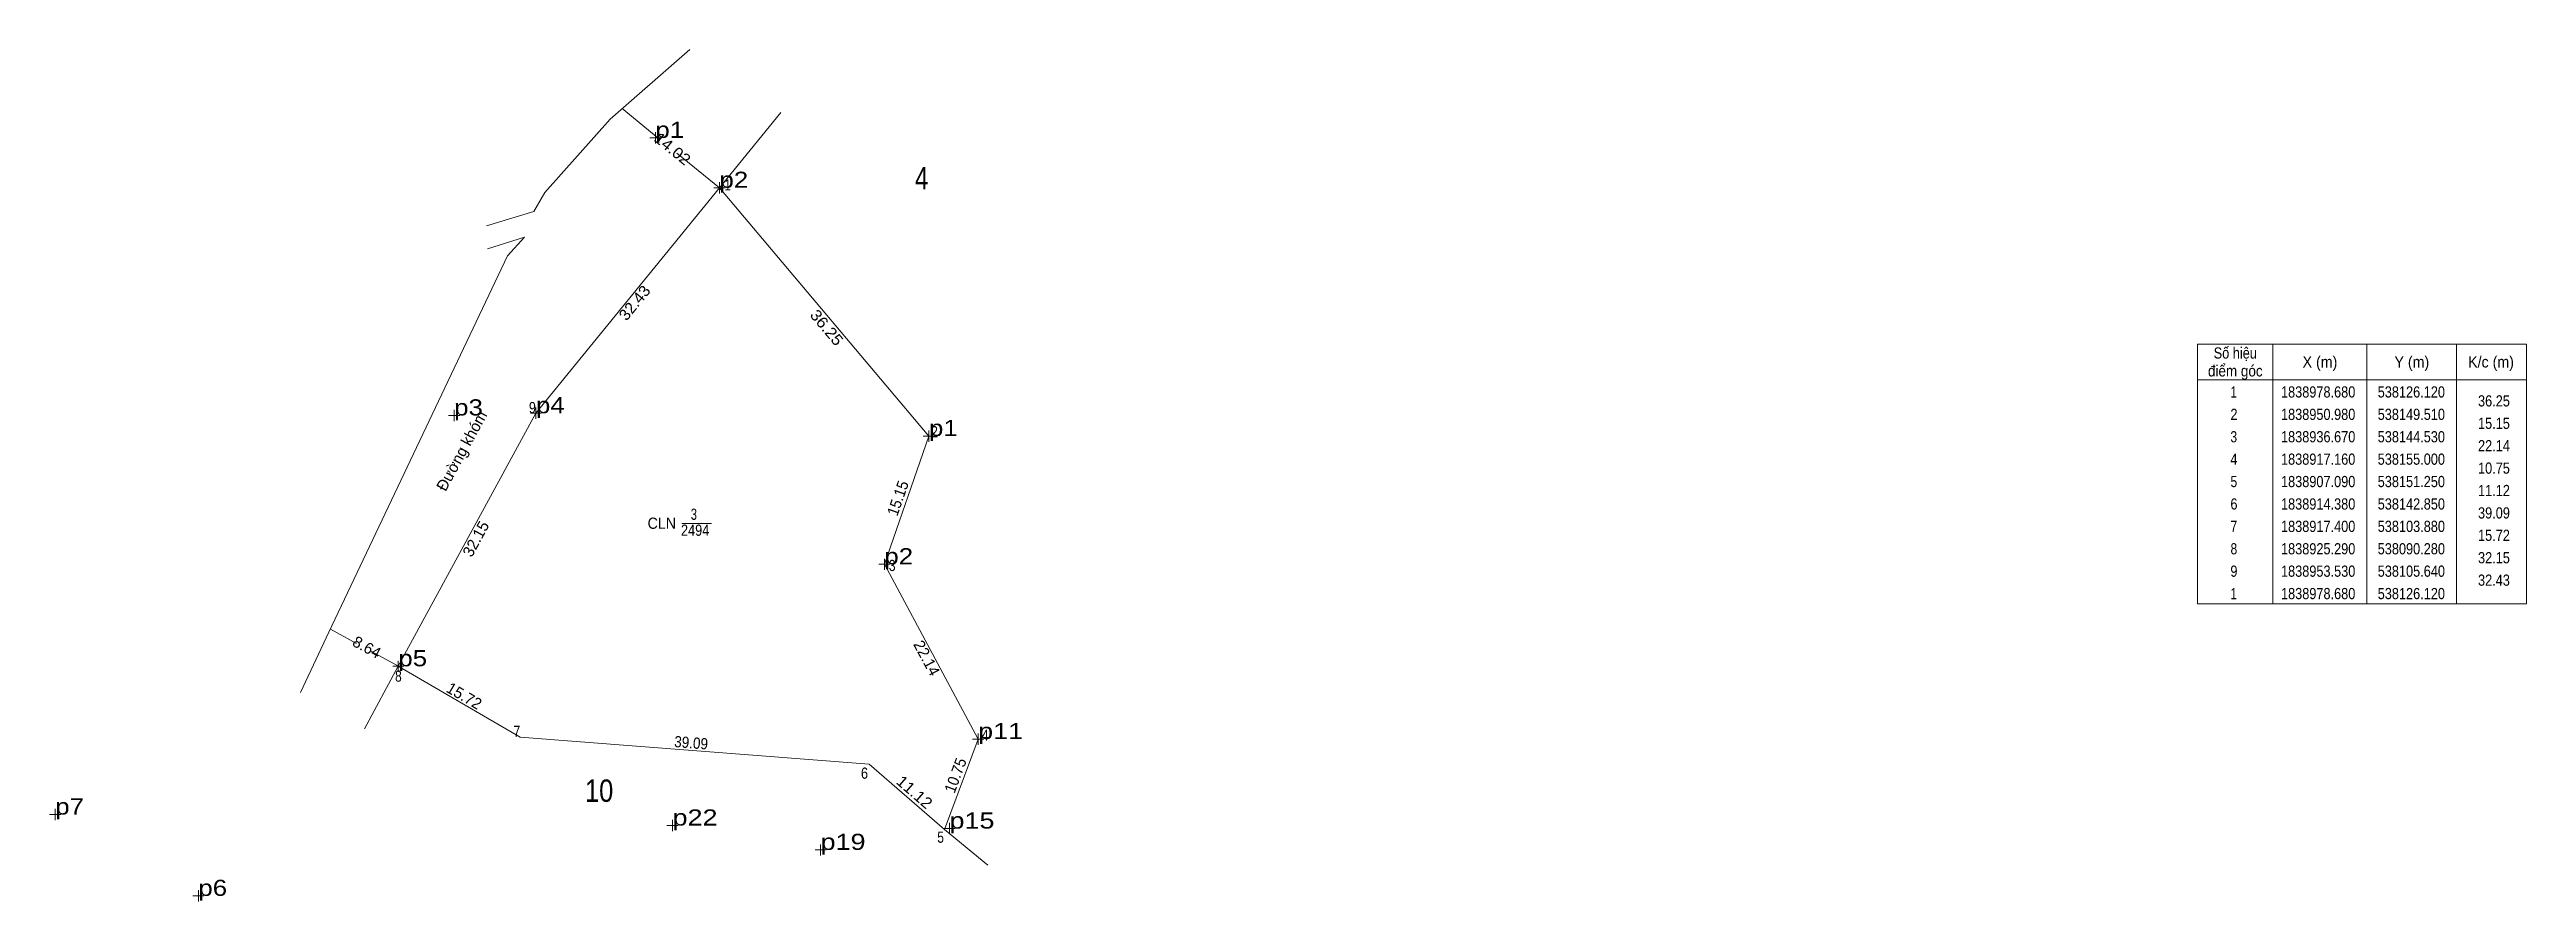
# Model space of a CAD drawing. Header units: metres. Extents: x 537558 to 538328, y 1838844 to 1839111.
# Drawn here: x 538051.3 to 538327.8, y 1838899.1 to 1838994.1 of the extents above; entities that cross this region are included whole.
import ezdxf
from ezdxf.enums import TextEntityAlignment as Align

# ---------------------------------------------------------------- set-up
doc = ezdxf.new("R2010")
doc.units = ezdxf.units.M
doc.header["$LTSCALE"] = 0.72
for name, color, linetype, lineweight in [('1', 7, 'Continuous', 13), ('10', 7, 'Continuous', 13), ('15', 7, 'Continuous', 13), ('54', 7, 'Continuous', 13), ('58', 7, 'Continuous', 13), ('63', 7, 'Continuous', 13), ('7', 7, 'Continuous', 13)]:
    doc.layers.add(name, color=color, linetype=linetype, lineweight=lineweight)
doc.layers.add('12', color=7, linetype='Continuous')
doc.layers.add('13', color=7, linetype='Continuous')

msp = doc.modelspace()

# ---------------------------------------------------------------- texts
at = {"layer": '1'}
for s, width, p in [('CLN', 0.95, (538119.695, 1838940.63)), ('2494', 0.85, (538123.41, 1838939.85)), ('3', 0.75, (538123.27, 1838941.63))]:
    msp.add_text(s, height=1.25, dxfattribs=dict(at, width=width)).set_placement(p, align=Align.CENTER)
at = {"layer": '12'}
for s, width, p in [('p1', 1.2, (538118.97, 1838984.25)), ('p2', 1.2, (538126.12, 1838978.68)), ('p3', 1.2, (538096.51, 1838953.28)), ('p4', 1.2, (538105.64, 1838953.53)), ('p1', 1.2, (538149.51, 1838950.98)), ('p2', 1.2, (538144.53, 1838936.67)), ('p5', 1.2, (538090.28, 1838925.29)), ('p11', 1.25, (538155, 1838917.16)), ('p7', 1.2, (538051.98, 1838908.75)), ('p22', 1.25, (538120.89, 1838907.52)), ('p15', 1.25, (538151.8, 1838907.18)), ('p19', 1.25, (538137.41, 1838904.8)), ('p6', 1.2, (538067.96, 1838899.67))]:
    msp.add_text(s, height=1.8, dxfattribs=dict(at, width=width)).set_placement(p)
at = {"layer": '13'}
for s, width, p in [('4', 0.8, (538148.69, 1838978.51)), ('10', 0.85, (538112.695, 1838910.16))]:
    msp.add_text(s, height=2.5, dxfattribs=dict(at, width=width)).set_placement(p, align=Align.CENTER)
at = {"layer": '15', "width": 1.1}
msp.add_text('14.02', height=1.25, rotation=320.849, dxfattribs=at).set_placement((538120.4904, 1838982.5542), align=Align.CENTER)
at = {"layer": '15'}
msp.add_text('8.64', height=1.25, rotation=331.506, dxfattribs=at).set_placement((538086.4718, 1838926.8685), align=Align.CENTER)
at = {"layer": '63'}
for s, width, p in [(' 1', 0.75, (538127.4, 1838978.39)), (' 9', 0.85, (538105.64, 1838953.53)), ('36.25', 0.85, (538325.97, 1838954.28)), (' 2', 0.85, (538150.51, 1838950.84)), ('15.15', 0.85, (538325.97, 1838951.78)), ('22.14', 0.85, (538325.97, 1838949.28)), ('10.75', 0.85, (538325.97, 1838946.78)), ('39.09', 0.85, (538325.97, 1838941.78)), ('11.12', 0.85, (538325.97, 1838944.28)), ('15.72', 0.85, (538325.97, 1838939.28)), ('32.15', 0.85, (538325.97, 1838936.78)), (' 3', 0.8, (538145.78, 1838935.92)), ('32.43', 0.85, (538325.97, 1838934.28)), (' 8', 0.8, (538090.66, 1838923.57)), (' 7', 0.8, (538103.88, 1838917.4)), (' 4', 0.85, (538156.18, 1838916.98)), (' 6', 0.85, (538142.71, 1838912.74)), (' 5', 0.8, (538151.18, 1838905.6))]:
    msp.add_text(s, height=1.25, dxfattribs=dict(at, width=width)).set_placement(p, align=Align.RIGHT)
for s, rotation, width, p in [('32.43', 50.844, 1.05, (538117.1357, 1838965.4554)), ('36.25', 310.178, 1.1, (538137.6219, 1838962.6832)), ('15.15', 70.812, 0.95, (538146.6293, 1838943.8446)), ('39.09', 355.569, 0.9, (538122.9167, 1838916.1369)), ('11.12', 319.047, 1.1, (538147.4854, 1838910.7792)), ('10.75', 69.575, 0.95, (538153.0545, 1838912.9019))]:
    msp.add_text(s, height=1.25, rotation=rotation, dxfattribs=dict(at, width=width)).set_placement(p, align=Align.CENTER)
for s, width, p in [('Số hiệu', 0.85, (538295.32, 1838959.63)), ('X (m)', 0.95, (538304.77, 1838958.63)), ('Y (m)', 0.95, (538315.025, 1838958.63)), ('K/c (m)', 0.95, (538323.865, 1838958.63)), ('điểm góc', 0.9, (538295.32, 1838957.63)), (' 2', 0.85, (538294.975, 1838952.78)), (' 1', 0.75, (538294.97, 1838955.28)), ('1838978.680', 0.85, (538304.57, 1838955.28)), ('1838950.980', 0.85, (538304.57, 1838952.78)), ('538126.120', 0.85, (538314.97, 1838955.28)), ('538149.510', 0.85, (538314.97, 1838952.78)), (' 3', 0.8, (538294.965, 1838950.28)), ('1838936.670', 0.85, (538304.57, 1838950.28)), ('538144.530', 0.85, (538314.97, 1838950.28)), (' 4', 0.85, (538294.97, 1838947.78)), ('1838917.160', 0.85, (538304.57, 1838947.78)), ('538155.000', 0.85, (538314.97, 1838947.78)), (' 5', 0.8, (538294.975, 1838945.28)), ('1838907.090', 0.85, (538304.57, 1838945.28)), ('538151.250', 0.85, (538314.97, 1838945.28)), (' 6', 0.85, (538294.975, 1838942.78)), ('1838914.380', 0.85, (538304.57, 1838942.78)), ('538142.850', 0.85, (538314.97, 1838942.78)), (' 7', 0.8, (538294.975, 1838940.28)), ('1838917.400', 0.85, (538304.57, 1838940.28)), ('538103.880', 0.85, (538314.97, 1838940.28)), (' 8', 0.8, (538294.975, 1838937.78)), ('1838925.290', 0.85, (538304.57, 1838937.78)), ('538090.280', 0.85, (538314.97, 1838937.78)), (' 9', 0.85, (538294.97, 1838935.28)), ('1838953.530', 0.85, (538304.57, 1838935.28)), ('538105.640', 0.85, (538314.97, 1838935.28)), (' 1', 0.75, (538294.97, 1838932.78)), ('1838978.680', 0.85, (538304.57, 1838932.78)), ('538126.120', 0.85, (538314.97, 1838932.78))]:
    msp.add_text(s, height=1.25, dxfattribs=dict(at, width=width)).set_placement(p, align=Align.CENTER)
for s, rotation, p in [('Đường khóm', 61.458, (538097.9036, 1838949.0414)), ('32.15', 61.458, (538099.4779, 1838939.2114)), ('22.14', 298.22, (538148.7067, 1838925.9155)), ('15.72', 329.88, (538097.3214, 1838921.4485))]:
    msp.add_text(s, height=1.25, rotation=rotation, dxfattribs=at).set_placement(p, align=Align.CENTER)

# ---------------------------------------------------------------- linework, layer by layer
at = {"layer": '1'}
for p, q in [((538102.48, 1838971.09), (538082.54, 1838929.08)), ((538104.37, 1838973.19), (538102.48, 1838971.09)), ((538082.54, 1838929.08), (538079.36, 1838922.38))]:
    msp.add_line(p, q, dxfattribs=at)
msp.add_lwpolyline([(538126.12, 1838978.68), (538149.51, 1838950.98), (538144.53, 1838936.67), (538155, 1838917.16), (538151.25, 1838907.09), (538142.85, 1838914.38), (538103.88, 1838917.4), (538090.28, 1838925.29), (538105.64, 1838953.53)], close=True, dxfattribs=at)
at = {"layer": '10'}
for p, q in [((538100.24, 1838971.89), (538104.37, 1838973.19)), ((538103.88, 1838917.4), (538142.85, 1838914.38)), ((538142.85, 1838914.38), (538151.25, 1838907.09))]:
    msp.add_line(p, q, dxfattribs=at)
at = {"layer": '15'}
for p, q in [((538115.25, 1838987.53), (538119.48, 1838984.09)), ((538126.12, 1838978.68), (538132.98, 1838987.1)), ((538121.35, 1838982.56), (538126.12, 1838978.68)), ((538105.64, 1838953.53), (538126.12, 1838978.68)), ((538126.12, 1838978.68), (538149.51, 1838950.98)), ((538105.64, 1838953.53), (538090.28, 1838925.29)), ((538144.53, 1838936.67), (538149.51, 1838950.98)), ((538082.7, 1838929.42), (538085.63, 1838927.83)), ((538087.21, 1838926.97), (538090.29, 1838925.3)), ((538090.28, 1838925.29), (538086.49, 1838918.32)), ((538090.28, 1838925.29), (538103.88, 1838917.4))]:
    msp.add_line(p, q, dxfattribs=at)
msp.add_lwpolyline([(538144.53, 1838936.67), (538155, 1838917.16), (538151.25, 1838907.09)], dxfattribs=at)
at = {"layer": '54'}
msp.add_lwpolyline([(538100.13, 1838974.43), (538105.42, 1838976.03), (538106.64, 1838978.15), (538113.91, 1838986.36), (538122.81, 1838994.11)], dxfattribs=at)
at = {"layer": '58'}
msp.add_line((538151.25, 1838907.09), (538156.07, 1838903.08), dxfattribs=at)
at = {"layer": '63'}
for p, q in [((538299.52, 1838961.25), (538299.52, 1838932.25)), ((538310.02, 1838961.25), (538310.02, 1838932.25)), ((538320.02, 1838961.25), (538320.02, 1838932.25)), ((538291.12, 1838957.25), (538327.82, 1838957.25)), ((538121.92, 1838941.21), (538125.24, 1838941.21))]:
    msp.add_line(p, q, dxfattribs=at)
msp.add_lwpolyline([(538291.12, 1838961.25), (538327.82, 1838961.25), (538327.82, 1838932.25), (538291.12, 1838932.25)], close=True, dxfattribs=at)
at = {"layer": '7'}
for p, q in [((538118.97, 1838983.63), (538118.97, 1838984.88)), ((538119.59, 1838984.25), (538118.35, 1838984.25)), ((538126.12, 1838978.06), (538126.12, 1838979.31)), ((538126.75, 1838978.68), (538125.5, 1838978.68)), ((538105.64, 1838952.9), (538105.64, 1838954.15)), ((538097.13, 1838953.28), (538095.88, 1838953.28)), ((538096.51, 1838952.66), (538096.51, 1838953.91)), ((538106.26, 1838953.53), (538105.02, 1838953.53)), ((538149.51, 1838950.35), (538149.51, 1838951.6)), ((538150.13, 1838950.98), (538148.88, 1838950.98)), ((538145.16, 1838936.67), (538143.91, 1838936.67)), ((538144.53, 1838936.04), (538144.53, 1838937.29)), ((538090.91, 1838925.29), (538089.66, 1838925.29)), ((538090.28, 1838924.66), (538090.28, 1838925.91)), ((538155.62, 1838917.16), (538154.37, 1838917.16)), ((538155, 1838916.53), (538155, 1838917.78)), ((538052.6, 1838908.75), (538051.35, 1838908.75)), ((538051.98, 1838908.13), (538051.98, 1838909.38)), ((538121.51, 1838907.52), (538120.26, 1838907.52)), ((538120.89, 1838906.9), (538120.89, 1838908.15)), ((538152.42, 1838907.18), (538151.17, 1838907.18)), ((538151.8, 1838906.56), (538151.8, 1838907.81)), ((538138.04, 1838904.8), (538136.79, 1838904.8)), ((538137.41, 1838904.18), (538137.41, 1838905.42)), ((538068.59, 1838899.67), (538067.34, 1838899.67)), ((538067.96, 1838899.05), (538067.96, 1838900.3))]:
    msp.add_line(p, q, dxfattribs=at)

msp.set_redraw_order([(e.dxf.handle, doc.entitydb.next_handle()) for e in msp.query("TEXT MTEXT ATTDEF DIMENSION ARC_DIMENSION")])  # texts and dimensions are drawn at this point

doc.saveas('drawing.dxf')
